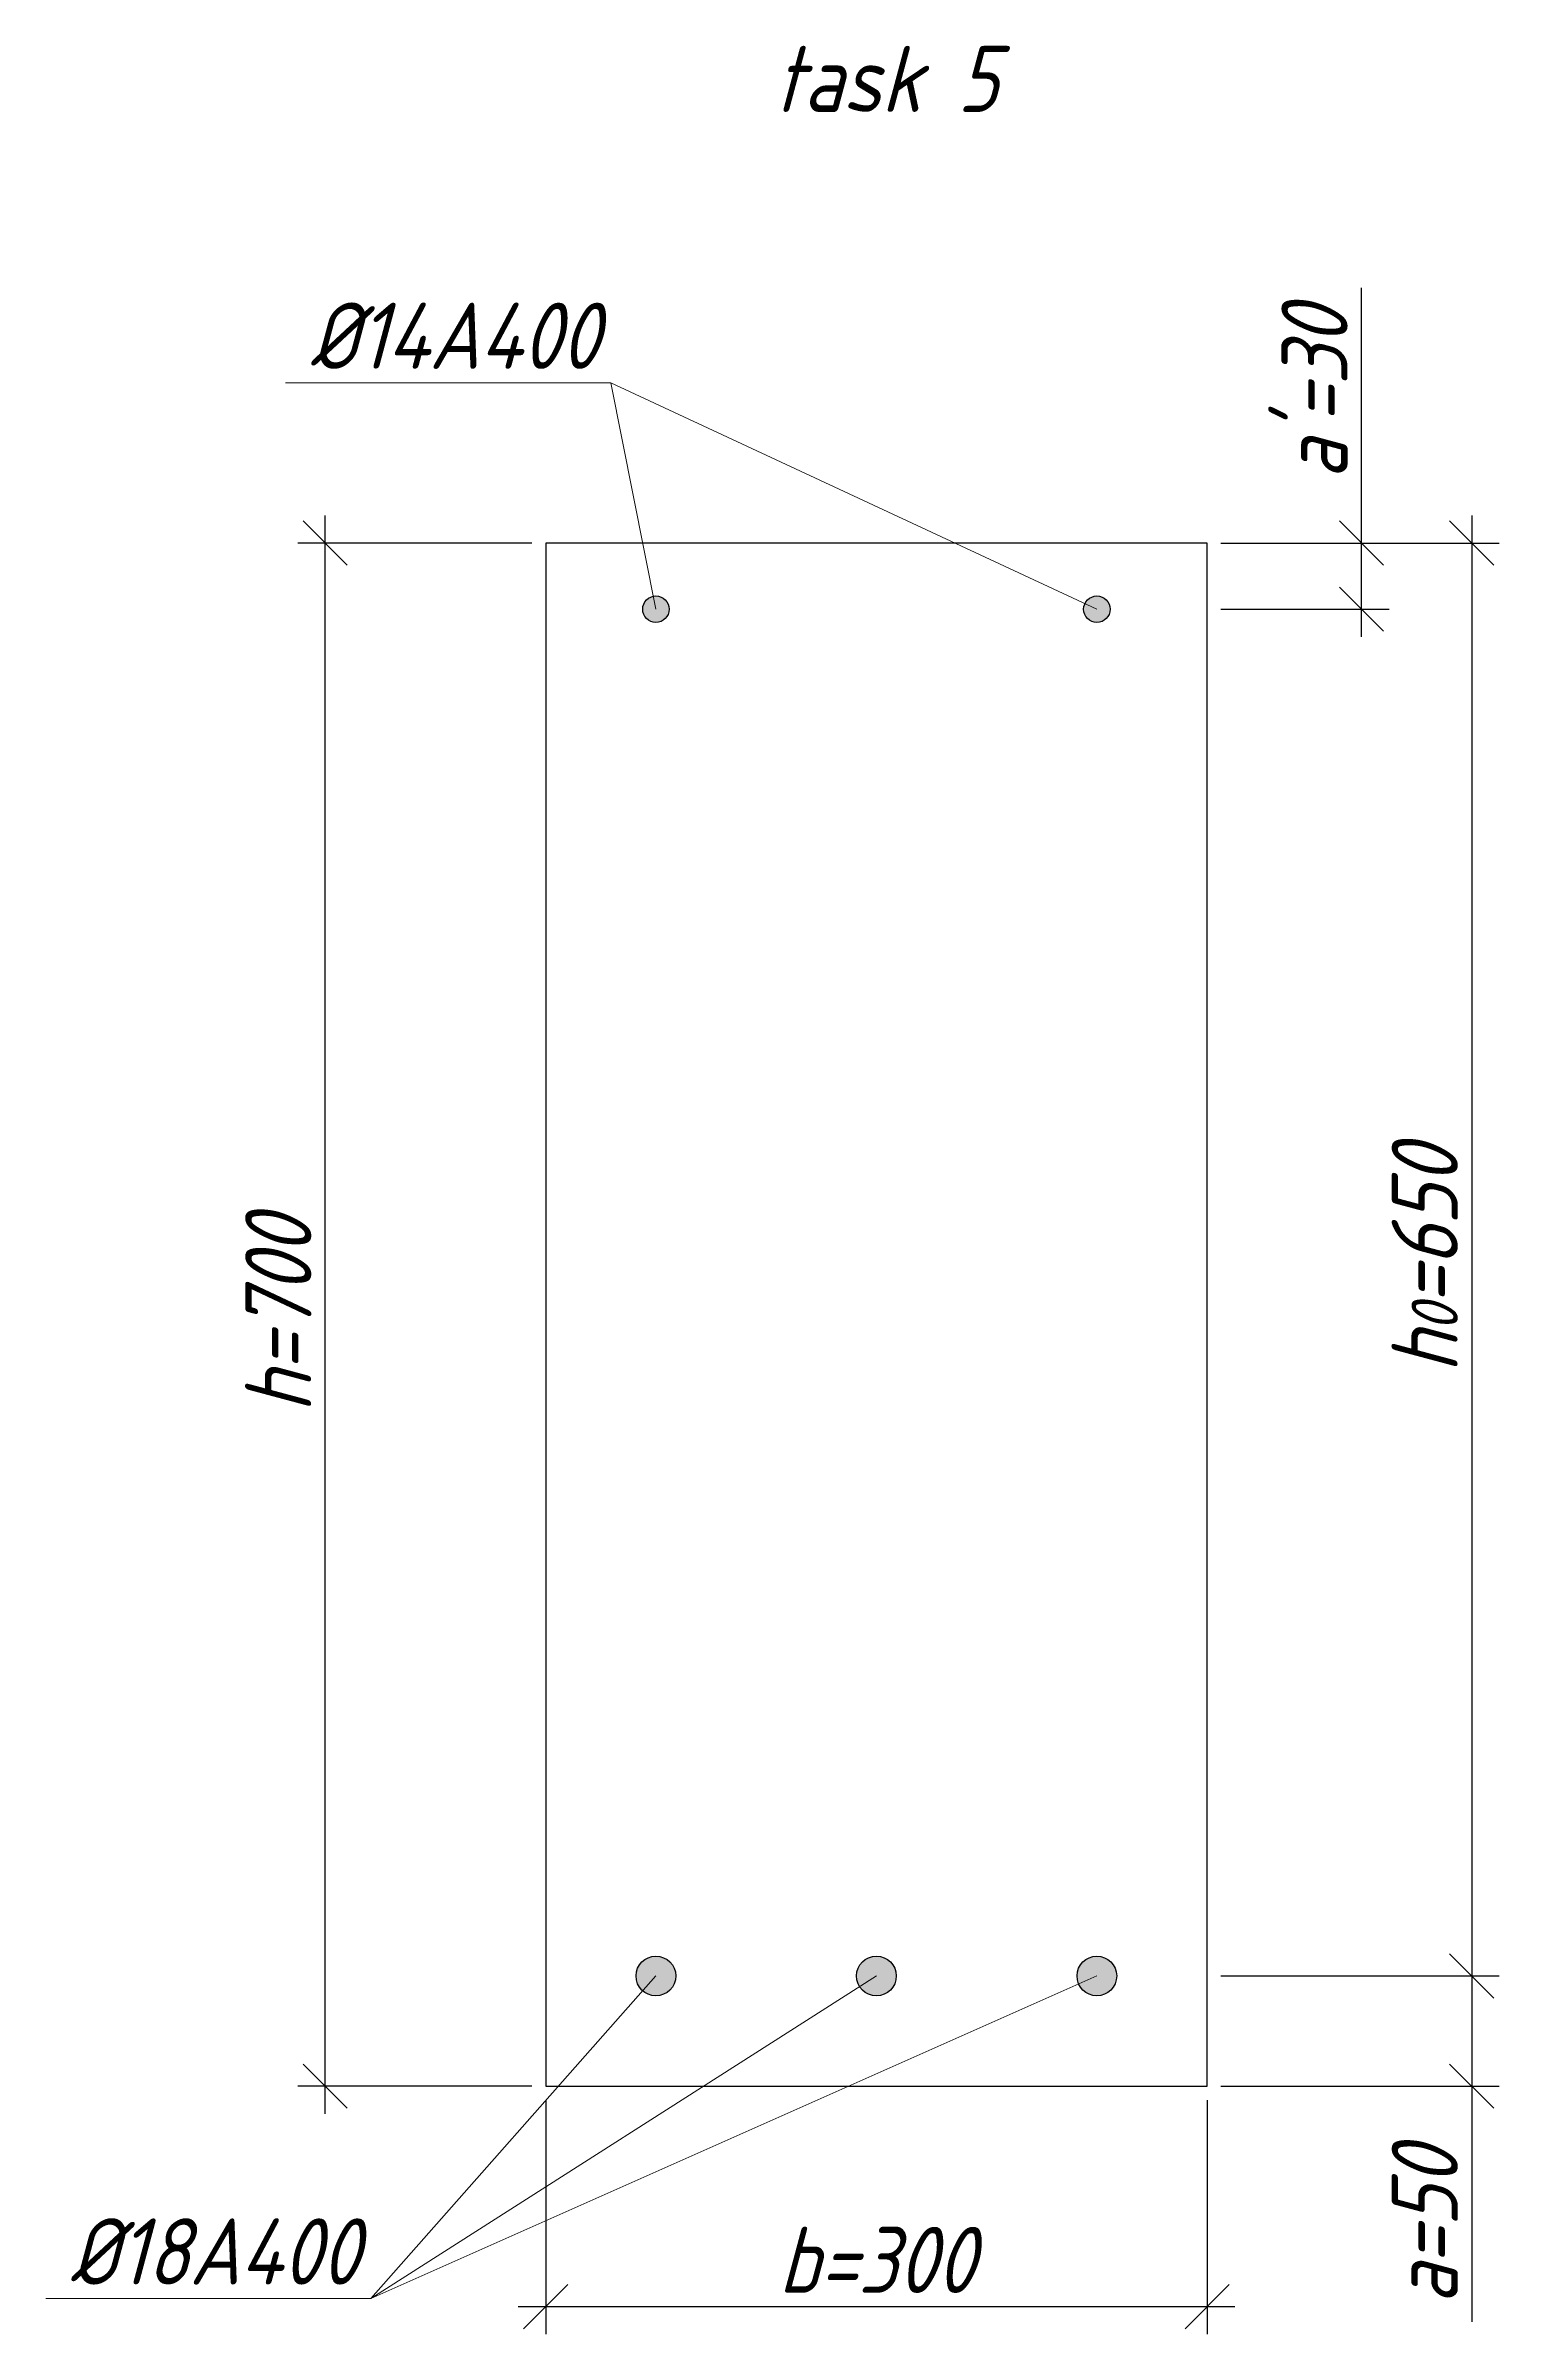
# Model space of a CAD drawing. Header units: millimetres. Extents: x -180 to 58926, y -10791 to 13515.
# Drawn here: x 2553 to 3212, y -6547 to -5509 of the extents above; entities that cross this region are included whole.
import ezdxf

# ---------------------------------------------------------------- set-up
doc = ezdxf.new("R2010")
doc.units = ezdxf.units.MM
for name, color, linetype, lineweight in [('basic', 95, 'Continuous', 30), ('size', 45, 'Continuous', 20), ('text', 13, 'Continuous', 20), ('thin', 153, 'Continuous', 18)]:
    doc.layers.add(name, color=color, linetype=linetype, lineweight=lineweight)
doc.styles.add('Structures', font='isocpeur.ttf', dxfattribs={"width": 0.85, "oblique": 15})
doc.dimstyles.new('Structures', dxfattribs={"dimtxt": 3, "dimasz": 2, "dimexe": 1.25, "dimexo": 0.625, "dimtad": 1, "dimtxsty": 'Structures', "dimblk": 'OBLIQUE', "dimcen": 2.5, "dimdle": 1.25, "dimadec": 0, "dimazin": 0, "dimtfac": 1, "dimtmove": 0, "dimatfit": 3, "dimfxl": 1, "dimarcsym": 0})

msp = doc.modelspace()

# ---------------------------------------------------------------- texts
at = {"layer": 'text', "char_height": 30, "width": 137.52879, "attachment_point": 5, "style": 'Structures'}
for s, insert in [('task 5', (2933.965, -5523.752)), ('%%C14A400', (2738.041, -5640.306)), ('%%C18A400', (2629.252, -6509.302))]:
    msp.add_mtext(s, dxfattribs=dict(at, insert=insert))

# ---------------------------------------------------------------- blocks, each defined once
blk = doc.blocks.new('_Oblique')
at = {"color": 0, "linetype": 'ByBlock', "lineweight": -2}
blk.add_line((-0.5, -0.5), (0.5, 0.5), dxfattribs=at)
blk = doc.blocks.new('*D230')
at = {"layer": 'Defpoints', "color": 0, "transparency": 16777216}
for p in [(2779.5, -6434.3), (3079.5, -6434.3), (3079.5, -6534.3)]:
    blk.add_point(p, dxfattribs=at)
at = {"layer": 'size', "color": 0, "lineweight": -2, "transparency": 16777216}
for p, q in [((2779.5, -6440.6), (2779.5, -6546.8)), ((3079.5, -6440.6), (3079.5, -6546.8)), ((2767, -6534.3), (3092, -6534.3))]:
    blk.add_line(p, q, dxfattribs=at)
at = {"layer": 'size', "color": 0, "lineweight": -2, "transparency": 16777216, "xscale": 20, "yscale": 20, "zscale": 20, "rotation": 180}
blk.add_blockref('_Oblique', (2779.5, -6534.3), dxfattribs=at)
at = {"layer": 'size', "color": 0, "lineweight": -2, "transparency": 16777216, "xscale": 20, "yscale": 20, "zscale": 20}
blk.add_blockref('_Oblique', (3079.5, -6534.3), dxfattribs=at)
at = {"layer": 'size', "color": 0, "transparency": 16777216, "insert": (2929.5, -6513.1), "char_height": 30, "attachment_point": 5, "style": 'Structures'}
blk.add_mtext('b=300', dxfattribs=at)
blk = doc.blocks.new('*D231')
at = {"layer": 'Defpoints', "color": 0, "transparency": 16777216}
for p in [(2679.5, -5734.3), (2779.5, -5734.3), (2779.5, -6434.3)]:
    blk.add_point(p, dxfattribs=at)
at = {"layer": 'size', "color": 0, "lineweight": -2, "transparency": 16777216}
for p, q in [((2679.5, -6446.8), (2679.5, -5721.8)), ((2773.2, -5734.3), (2667, -5734.3)), ((2773.2, -6434.3), (2667, -6434.3))]:
    blk.add_line(p, q, dxfattribs=at)
at = {"layer": 'size', "color": 0, "lineweight": -2, "transparency": 16777216, "xscale": 20, "yscale": 20, "zscale": 20}
for p, rotation in [((2679.5, -5734.3), 90), ((2679.5, -6434.3), 270)]:
    blk.add_blockref('_Oblique', p, dxfattribs=dict(at, rotation=rotation))
at = {"layer": 'size', "color": 0, "transparency": 16777216, "insert": (2658.2, -6084.3), "char_height": 30, "attachment_point": 5, "rotation": 90, "style": 'Structures'}
blk.add_mtext('h=700', dxfattribs=at)
blk = doc.blocks.new('*D232')
at = {"layer": 'Defpoints', "color": 0, "transparency": 16777216}
for p in [(3079.5, -5734.3), (3149.5, -5734.3), (3079.5, -5764.3)]:
    blk.add_point(p, dxfattribs=at)
at = {"layer": 'size', "color": 0, "lineweight": -2, "transparency": 16777216}
for p, q in [((3149.5, -5734.3), (3149.5, -5618.6)), ((3085.7, -5734.3), (3162, -5734.3)), ((3149.5, -5776.8), (3149.5, -5734.3)), ((3085.7, -5764.3), (3162, -5764.3))]:
    blk.add_line(p, q, dxfattribs=at)
at = {"layer": 'size', "color": 0, "lineweight": -2, "transparency": 16777216, "xscale": 20, "yscale": 20, "zscale": 20}
for p, rotation in [((3149.5, -5734.3), 90), ((3149.5, -5764.3), 270)]:
    blk.add_blockref('_Oblique', p, dxfattribs=dict(at, rotation=rotation))
at = {"layer": 'size', "color": 0, "transparency": 16777216, "insert": (3128.2, -5666.4), "char_height": 30, "attachment_point": 5, "rotation": 90, "style": 'Structures'}
blk.add_mtext("a'=30", dxfattribs=at)
blk = doc.blocks.new('*D233')
at = {"layer": 'Defpoints', "color": 0, "transparency": 16777216}
for p in [(3079.5, -5734.3), (3079.5, -6384.3), (3199.5, -6384.3)]:
    blk.add_point(p, dxfattribs=at)
at = {"layer": 'size', "color": 0, "lineweight": -2, "transparency": 16777216}
for p, q in [((3199.5, -5721.8), (3199.5, -6396.8)), ((3085.7, -5734.3), (3212, -5734.3)), ((3085.7, -6384.3), (3212, -6384.3))]:
    blk.add_line(p, q, dxfattribs=at)
at = {"layer": 'size', "color": 0, "lineweight": -2, "transparency": 16777216, "xscale": 20, "yscale": 20, "zscale": 20}
for p, rotation in [((3199.5, -5734.3), 90), ((3199.5, -6384.3), 270)]:
    blk.add_blockref('_Oblique', p, dxfattribs=dict(at, rotation=rotation))
at = {"layer": 'size', "color": 0, "transparency": 16777216, "insert": (3178.2, -6059.3), "char_height": 30, "attachment_point": 5, "rotation": 90, "style": 'Structures'}
blk.add_mtext('h{\\H0.7x;\\S^ 0;}=650', dxfattribs=at)
blk = doc.blocks.new('*D234')
at = {"layer": 'Defpoints', "color": 0, "transparency": 16777216}
for p in [(3079.5, -6384.3), (3079.5, -6434.3), (3199.5, -6434.3)]:
    blk.add_point(p, dxfattribs=at)
at = {"layer": 'size', "color": 0, "lineweight": -2, "transparency": 16777216}
for p, q in [((3199.5, -6371.8), (3199.5, -6434.3)), ((3085.7, -6384.3), (3212, -6384.3)), ((3085.7, -6434.3), (3212, -6434.3)), ((3199.5, -6434.3), (3199.5, -6541.2))]:
    blk.add_line(p, q, dxfattribs=at)
at = {"layer": 'size', "color": 0, "lineweight": -2, "transparency": 16777216, "xscale": 20, "yscale": 20, "zscale": 20}
for p, rotation in [((3199.5, -6384.3), 90), ((3199.5, -6434.3), 270)]:
    blk.add_blockref('_Oblique', p, dxfattribs=dict(at, rotation=rotation))
at = {"layer": 'size', "color": 0, "transparency": 16777216, "insert": (3178.2, -6497.7), "char_height": 30, "attachment_point": 5, "rotation": 90, "style": 'Structures'}
blk.add_mtext('a=50', dxfattribs=at)

# ---------------------------------------------------------------- dimensions: what is measured, and where the dimension line sits
at = {"layer": 'size'}
for base, p1, p2, text, picture, middle in [((3149.487, -5734.314), (3079.487, -5764.314), (3079.487, -5734.314), "a'=<>", '*D232', (3128.237, -5666.433)), ((2679.487, -5734.314), (2779.487, -6434.314), (2779.487, -5734.314), 'h=<>', '*D231', (2658.237, -6084.314)), ((3199.487, -6384.314), (3079.487, -5734.314), (3079.487, -6384.314), 'h{\\H0.7x;\\S^ 0;}=<>', '*D233', (3178.237, -6059.314)), ((3199.487, -6434.314), (3079.487, -6384.314), (3079.487, -6434.314), 'a=<>', '*D234', (3178.237, -6497.734))]:
    dim = msp.add_linear_dim(base=base, p1=p1, p2=p2, angle=90, text=text, dimstyle='Structures', dxfattribs=at)
    dim.commit()
    dim.dimension.update_dxf_attribs({"geometry": picture, "text_midpoint": middle})
dim = msp.add_linear_dim(base=(3079.487, -6534.314), p1=(2779.487, -6434.314), p2=(3079.487, -6434.314), text='b=<>', dimstyle='Structures', dxfattribs=at)
dim.commit()
dim.dimension.update_dxf_attribs({"geometry": '*D230', "text_midpoint": (2929.487, -6513.064)})

# ---------------------------------------------------------------- hatches: boundary and pattern name
at = {"layer": 'basic'}
h = msp.add_hatch(color=256, dxfattribs=at)
h.dxf.hatch_style = 1
h.paths.add_polyline_path([(2823.487, -5764.314, 1), (2835.487, -5764.314, 1)])
h.paths.add_polyline_path([(3035.487, -5764.314, 1), (3023.487, -5764.314, 1)])
h = msp.add_hatch(color=256, dxfattribs=at)
h.dxf.hatch_style = 1
h.paths.add_polyline_path([(2838.487, -6384.314, 1), (2820.487, -6384.314, 1)])
h.paths.add_polyline_path([(2920.487, -6384.314, 1), (2938.487, -6384.314, 1)])
h.paths.add_polyline_path([(3020.487, -6384.314, 1), (3038.487, -6384.314, 1)])

# ---------------------------------------------------------------- linework, layer by layer
for p, q in [((3079.487, -5734.314), (2779.487, -5734.314)), ((2779.487, -5734.314), (2779.487, -6434.314)), ((3079.487, -6434.314), (3079.487, -5734.314)), ((2779.487, -6434.314), (3079.487, -6434.314))]:
    msp.add_line(p, q, dxfattribs=at)
for centre, radius in [((2829.487, -5764.314), 6), ((3029.487, -5764.314), 6), ((2829.487, -6384.314), 9), ((2929.487, -6384.314), 9), ((3029.487, -6384.314), 9)]:
    msp.add_circle(centre, radius, dxfattribs=at)
at = {"layer": 'thin'}
for p, q in [((2808.973, -5661.568), (2661.538, -5661.568)), ((2808.973, -5661.568), (2829.487, -5764.314)), ((2808.973, -5661.568), (3029.487, -5764.314)), ((2829.487, -6384.314), (2700.184, -6530.564)), ((2700.184, -6530.564), (2929.487, -6384.314)), ((2700.184, -6530.564), (3029.487, -6384.314)), ((2700.184, -6530.564), (2552.749, -6530.564))]:
    msp.add_line(p, q, dxfattribs=at)

msp.set_redraw_order([(e.dxf.handle, doc.entitydb.next_handle()) for e in msp.query("TEXT MTEXT ATTDEF DIMENSION ARC_DIMENSION")])  # texts and dimensions are drawn at this point

doc.saveas('drawing.dxf')
